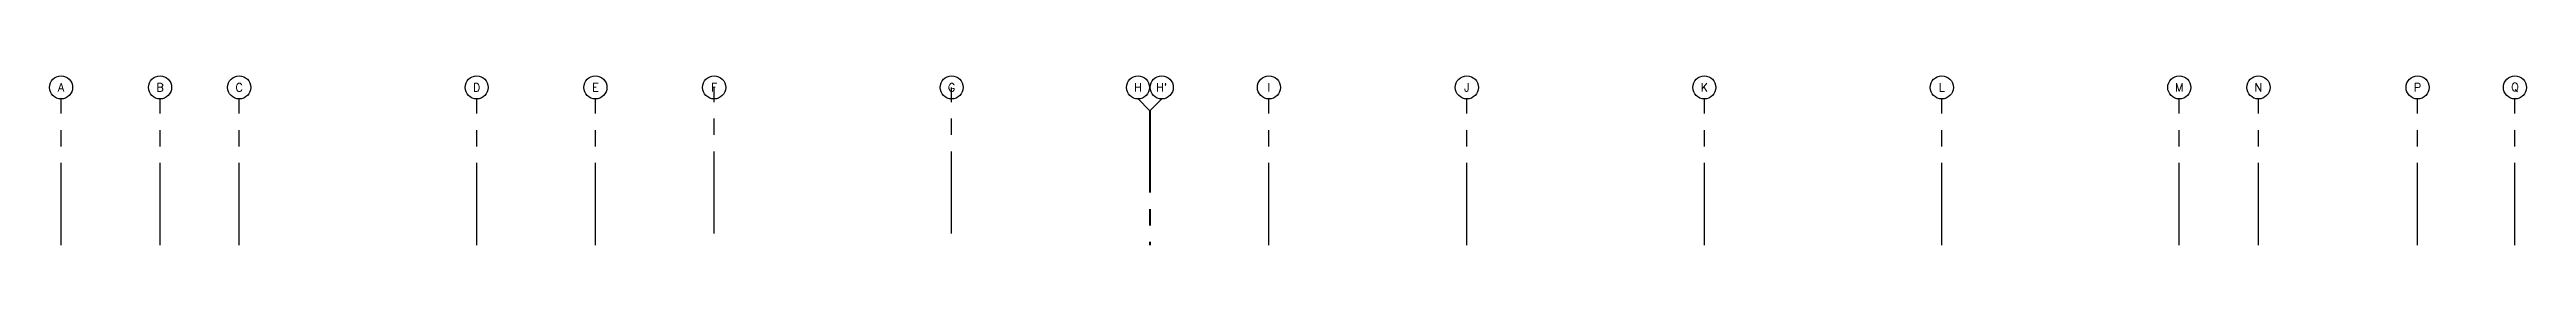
# Model space of a CAD drawing. Extents: x 417563 to 417775, y 43368 to 43436.
# Drawn here: x 417576.6 to 417651.7, y 43392.6 to 43397.7 of the extents above; entities that cross this region are included whole.
import ezdxf
from ezdxf.enums import TextEntityAlignment as Align

# ---------------------------------------------------------------- set-up
doc = ezdxf.new("R2010")
doc.units = 0
doc.header["$MEASUREMENT"] = 0
doc.linetypes.add('CENTERX2', pattern=[4, 2.5, -0.5, 0.5, -0.5])
for name, color, linetype in [('AX-CR', 2, 'CONTINUOUS'), ('AX-TXT', 2, 'CONTINUOUS'), ('AXES', 11, 'CENTERX2')]:
    doc.layers.add(name, color=color, linetype=linetype)
doc.styles.add('ROMANS', font='ROMANS.shx', dxfattribs={"width": 0.6})

# ---------------------------------------------------------------- blocks, each defined once
blk = doc.blocks.new('AXR')
at = {"layer": 'AX-CR'}
blk.add_circle((350, 0), 350, dxfattribs=at)
at = {"layer": 'AX-TXT', "style": 'ROMANS'}
blk.add_attdef('AX', text='', height=250, dxfattribs=at).set_placement((350, 0), align=Align.MIDDLE)

msp = doc.modelspace()

# ---------------------------------------------------------------- linework, layer by layer
at = {"layer": 'AXES'}
for p, q in [((417576.9727, 43392.5747), (417576.9727, 43397.0204)), ((417579.9727, 43392.5747), (417579.9727, 43397.0204)), ((417582.3727, 43392.5747), (417582.3727, 43397.0204)), ((417589.5727, 43392.5747), (417589.5727, 43397.0204)), ((417593.1727, 43392.5747), (417593.1727, 43397.0204)), ((417596.7727, 43392.9247), (417596.7727, 43397.3704)), ((417603.9727, 43392.9247), (417603.9727, 43397.3704)), ((417609.9727, 43396.6704), (417609.6227, 43397.0204)), ((417609.9727, 43396.6704), (417609.9727, 43392.5747)), ((417609.9927, 43396.6704), (417610.3427, 43397.0204)), ((417609.9927, 43396.6704), (417609.9927, 43392.5747)), ((417613.5927, 43392.5747), (417613.5927, 43397.0204)), ((417619.5927, 43392.5747), (417619.5927, 43397.0204)), ((417626.7927, 43392.5747), (417626.7927, 43397.0204)), ((417633.9927, 43392.5747), (417633.9927, 43397.0204)), ((417641.1927, 43392.5747), (417641.1927, 43397.0204)), ((417643.5927, 43392.5747), (417643.5927, 43397.0204)), ((417648.4177, 43392.5747), (417648.4177, 43397.0204)), ((417651.3677, 43392.5747), (417651.3677, 43397.0204))]:
    msp.add_line(p, q, dxfattribs=at)

# ---------------------------------------------------------------- block references
at = {"layer": 'AXES', "xscale": 0.001000000047497451, "yscale": 0.0009999999892897904, "zscale": 0.001}
for p, values in [((417576.6227, 43397.3704), {'AX': 'A'}), ((417579.6227, 43397.3704), {'AX': 'B'}), ((417582.0227, 43397.3704), {'AX': 'C'}), ((417589.2227, 43397.3704), {'AX': 'D'}), ((417592.8227, 43397.3704), {'AX': 'E'}), ((417596.4227, 43397.3704), {'AX': 'F'}), ((417603.6227, 43397.3704), {'AX': 'G'}), ((417609.2727, 43397.3704), {'AX': 'H'}), ((417609.9927, 43397.3704), {'AX': "H'"}), ((417613.2427, 43397.3704), {'AX': 'I'}), ((417619.2427, 43397.3704), {'AX': 'J'}), ((417626.4427, 43397.3704), {'AX': 'K'}), ((417633.6427, 43397.3704), {'AX': 'L'}), ((417640.8427, 43397.3704), {'AX': 'M'}), ((417643.2427, 43397.3704), {'AX': 'N'}), ((417648.0677, 43397.3704), {'AX': 'P'}), ((417651.0177, 43397.3704), {'AX': 'Q'})]:
    msp.add_blockref('AXR', p, dxfattribs=at).add_auto_attribs(values)

doc.saveas('drawing.dxf')
